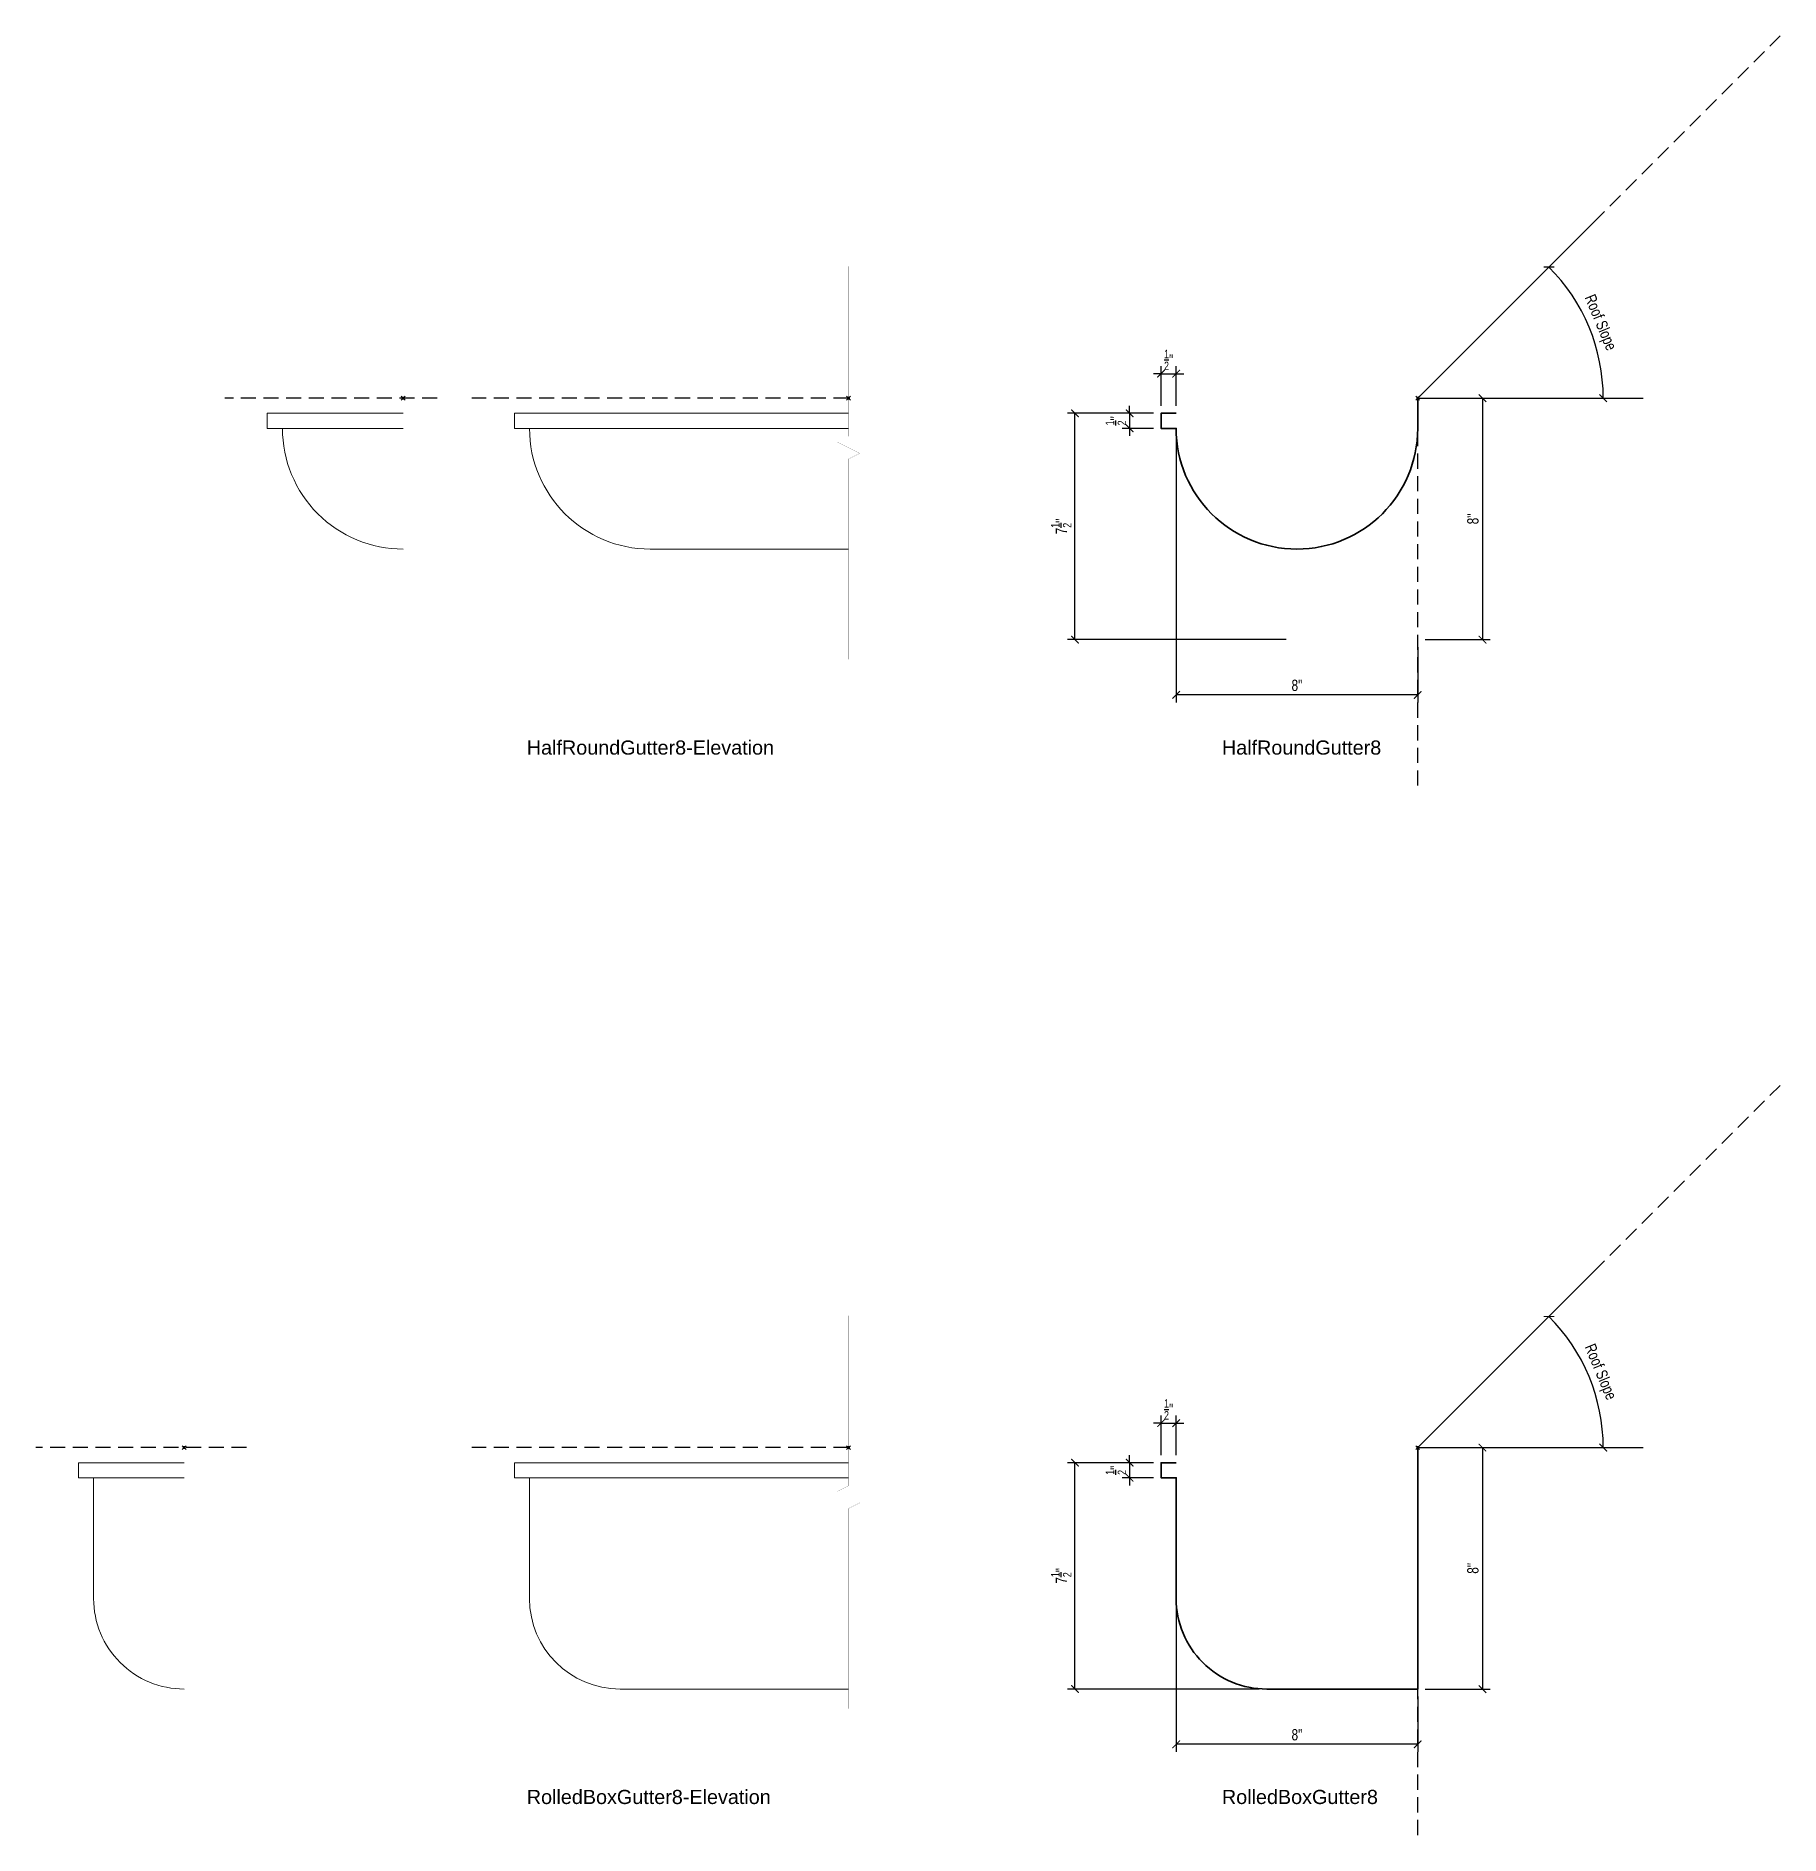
# Model space of a CAD drawing. Header units: inches. Extents: x 1550 to 1938, y 1113 to 1725.
# Drawn here: x 1803.4 to 1861.1, y 1444.2 to 1503.8 of the extents above; entities that cross this region are included whole.
import ezdxf
from ezdxf.enums import TextEntityAlignment as Align

# ---------------------------------------------------------------- set-up
doc = ezdxf.new("R2010")
doc.units = ezdxf.units.IN
doc.header["$LTSCALE"] = 4
doc.header["$MEASUREMENT"] = 0
doc.header["$PDMODE"] = 99
doc.header["$PDSIZE"] = 0.0625
doc.linetypes.add('HIDDEN2', pattern=[0.1875, 0.125, -0.0625])
doc.layers.get('Defpoints').update_dxf_attribs({"color": 121})
for name, color, linetype, lineweight in [('A-Anno-Dims', 211, 'Continuous', 25), ('A-Anno-Symb', 131, 'Continuous', 25), ('G-Anno-Ttlb', 213, 'Continuous', 50), ('SubStrate', 81, 'HIDDEN2', 25), ('Thin', 150, 'Continuous', 18), ('Wide', 212, 'Continuous', 35)]:
    doc.layers.add(name, color=color, linetype=linetype, lineweight=lineweight)
doc.layers.add('G-Anno-Nplt', color=140, linetype='Continuous', lineweight=18, plot=False)
doc.styles.add('Arch-Dim', font='arial.ttf', dxfattribs={"width": 0.75})
doc.styles.add('RomanS', font='romans.shx')
doc.dimstyles.new('Aec-Arch-I-3', dxfattribs={"dimscale": 4, "dimtxt": 0.09375, "dimasz": 0.0625, "dimexe": 0.0625, "dimexo": 0.0625, "dimgap": 0.03125, "dimtad": 1, "dimdec": 4, "dimzin": 3, "dimdsep": 46, "dimlunit": 4, "dimtxsty": 'Arch-Dim', "dimblk": 'ARCHTICK', "dimcen": 0.09375, "dimclrd": 8, "dimclre": 8, "dimazin": 2, "dimtfac": 0.75, "dimtdec": 4, "dimtix": 1, "dimtmove": 1, "dimatfit": 2, "dimldrblk": 'OPEN90', "dimfxl": 1, "dimtolj": 1, "dimtzin": 0, "dimarcsym": 0})

msp = doc.modelspace()

# ---------------------------------------------------------------- blocks, each defined once
blk = doc.blocks.new('Anno_Title_T2')
at = {"color": 0, "linetype": 'ByBlock', "lineweight": -2, "style": 'RomanS'}
blk.add_attdef('TITLE', (0, 0.5), '', height=1.25, dxfattribs=at)
blk.add_attdef('SCALE', text='', height=0.75, dxfattribs=at).set_placement((0, -0.5), align=Align.TOP_LEFT)
blk = doc.blocks.new('_ArchTick')
at = {"color": 0, "linetype": 'ByBlock', "const_width": 0.15}
blk.add_lwpolyline([(-0.5, -0.5), (0.5, 0.5)], dxfattribs=at)
blk = doc.blocks.new('*D277')
at = {"layer": 'A-Anno-Dims', "color": 8, "lineweight": -2, "transparency": 16777216}
blk.add_arc((1849.146, 1491.801), 6.145, 360, 45, dxfattribs=at)
at = {"layer": 'Defpoints', "color": 0, "transparency": 16777216}
for p in [(1861.146, 1503.801), (1855.082, 1493.391), (1849.146, 1491.801), (1849.146, 1491.801), (1856.618, 1491.801)]:
    blk.add_point(p, dxfattribs=at)
at = {"layer": 'A-Anno-Dims', "color": 8, "lineweight": -2, "transparency": 16777216, "xscale": 0.25, "yscale": 0.25, "zscale": 0.25}
for p, rotation in [((1853.491, 1496.146), 135.0000000000004), ((1855.291, 1491.801), 269.9999999999998)]:
    blk.add_blockref('_ArchTick', p, dxfattribs=dict(at, rotation=rotation))
at = {"layer": 'A-Anno-Dims', "color": 0, "transparency": 16777216, "insert": (1855.163, 1494.293), "char_height": 0.375, "attachment_point": 5, "rotation": 292.5, "style": 'Arch-Dim'}
blk.add_mtext('\\A1;Roof Slope', dxfattribs=at)
blk = doc.blocks.new('_Open90')
at = {"color": 0, "linetype": 'ByBlock', "lineweight": -2}
for p, q in [((0, 0), (-1, 0)), ((-0.5, 0.5), (0, 0)), ((0, 0), (-0.5, -0.5))]:
    blk.add_line(p, q, dxfattribs=at)
blk = doc.blocks.new('*D265')
at = {"layer": 'A-Anno-Dims', "color": 8, "lineweight": -2, "transparency": 16777216}
for p, q in [((1841.146, 1490.551), (1841.146, 1481.72)), ((1849.146, 1483.551), (1849.146, 1481.72)), ((1849.146, 1481.97), (1841.146, 1481.97))]:
    blk.add_line(p, q, dxfattribs=at)
at = {"layer": 'Defpoints', "color": 0, "transparency": 16777216}
for p in [(1841.146, 1490.801), (1849.146, 1483.801), (1841.146, 1481.97)]:
    blk.add_point(p, dxfattribs=at)
at = {"layer": 'A-Anno-Dims', "color": 8, "lineweight": -2, "transparency": 16777216, "xscale": 0.25, "yscale": 0.25, "zscale": 0.25, "rotation": 180}
blk.add_blockref('_ArchTick', (1841.146, 1481.97), dxfattribs=at)
at = {"layer": 'A-Anno-Dims', "color": 8, "lineweight": -2, "transparency": 16777216, "xscale": 0.25, "yscale": 0.25, "zscale": 0.25}
blk.add_blockref('_ArchTick', (1849.146, 1481.97), dxfattribs=at)
at = {"layer": 'A-Anno-Dims', "color": 0, "transparency": 16777216, "insert": (1845.146, 1482.286), "char_height": 0.375, "attachment_point": 5, "style": 'Arch-Dim'}
blk.add_mtext('\\A1;8"', dxfattribs=at)
blk = doc.blocks.new('*D266')
at = {"layer": 'A-Anno-Dims', "color": 8, "lineweight": -2, "transparency": 16777216}
for p, q in [((1849.396, 1491.801), (1851.541, 1491.801)), ((1851.291, 1491.801), (1851.291, 1483.801)), ((1849.396, 1483.801), (1851.541, 1483.801))]:
    blk.add_line(p, q, dxfattribs=at)
at = {"layer": 'Defpoints', "color": 0, "transparency": 16777216}
for p in [(1849.146, 1491.801), (1849.146, 1483.801), (1851.291, 1483.801)]:
    blk.add_point(p, dxfattribs=at)
at = {"layer": 'A-Anno-Dims', "color": 8, "lineweight": -2, "transparency": 16777216, "xscale": 0.25, "yscale": 0.25, "zscale": 0.25}
for p, rotation in [((1851.291, 1491.801), 90), ((1851.291, 1483.801), 270)]:
    blk.add_blockref('_ArchTick', p, dxfattribs=dict(at, rotation=rotation))
at = {"layer": 'A-Anno-Dims', "color": 0, "transparency": 16777216, "insert": (1850.975, 1487.801), "char_height": 0.375, "attachment_point": 5, "rotation": 90, "style": 'Arch-Dim'}
blk.add_mtext('\\A1;8"', dxfattribs=at)
blk = doc.blocks.new('*D267')
at = {"layer": 'A-Anno-Dims', "color": 8, "lineweight": -2, "transparency": 16777216}
for p, q in [((1840.396, 1491.301), (1837.545, 1491.301)), ((1837.795, 1483.801), (1837.795, 1491.301)), ((1844.786, 1483.801), (1837.545, 1483.801))]:
    blk.add_line(p, q, dxfattribs=at)
at = {"layer": 'Defpoints', "color": 0, "transparency": 16777216}
for p in [(1837.795, 1491.301), (1840.646, 1491.301), (1845.036, 1483.801)]:
    blk.add_point(p, dxfattribs=at)
at = {"layer": 'A-Anno-Dims', "color": 8, "lineweight": -2, "transparency": 16777216, "xscale": 0.25, "yscale": 0.25, "zscale": 0.25}
for p, rotation in [((1837.795, 1491.301), 90), ((1837.795, 1483.801), 270)]:
    blk.add_blockref('_ArchTick', p, dxfattribs=dict(at, rotation=rotation))
at = {"layer": 'A-Anno-Dims', "color": 0, "transparency": 16777216, "insert": (1837.341, 1487.551), "char_height": 0.375, "attachment_point": 5, "rotation": 90, "style": 'Arch-Dim'}
blk.add_mtext('\\A1;7{\\H0.750000x;\\S1/2;}"', dxfattribs=at)
blk = doc.blocks.new('*D278')
at = {"layer": 'A-Anno-Dims', "color": 8, "lineweight": -2, "transparency": 16777216}
for p, q in [((1840.646, 1492.613), (1840.396, 1492.613)), ((1840.646, 1491.551), (1840.646, 1492.863)), ((1840.646, 1492.613), (1841.146, 1492.613)), ((1841.146, 1491.551), (1841.146, 1492.863)), ((1841.146, 1492.613), (1841.396, 1492.613))]:
    blk.add_line(p, q, dxfattribs=at)
at = {"layer": 'Defpoints', "color": 0, "transparency": 16777216}
for p in [(1841.146, 1492.613), (1840.646, 1491.301), (1841.146, 1491.301)]:
    blk.add_point(p, dxfattribs=at)
at = {"layer": 'A-Anno-Dims', "color": 8, "lineweight": -2, "transparency": 16777216, "xscale": 0.25, "yscale": 0.25, "zscale": 0.25}
blk.add_blockref('_ArchTick', (1840.646, 1492.613), dxfattribs=at)
at = {"layer": 'A-Anno-Dims', "color": 8, "lineweight": -2, "transparency": 16777216, "xscale": 0.25, "yscale": 0.25, "zscale": 0.25, "rotation": 180}
blk.add_blockref('_ArchTick', (1841.146, 1492.613), dxfattribs=at)
at = {"layer": 'A-Anno-Dims', "color": 0, "transparency": 16777216, "insert": (1840.896, 1493.067), "char_height": 0.375, "attachment_point": 5, "style": 'Arch-Dim'}
blk.add_mtext('\\A1;{\\H0.750000x;\\S1/2;}"', dxfattribs=at)
blk = doc.blocks.new('*D279')
at = {"layer": 'A-Anno-Dims', "color": 8, "lineweight": -2, "transparency": 16777216}
for p, q in [((1840.396, 1491.301), (1839.355, 1491.301)), ((1839.605, 1491.301), (1839.605, 1491.551)), ((1839.605, 1491.301), (1839.605, 1490.801)), ((1840.396, 1490.801), (1839.355, 1490.801)), ((1839.605, 1490.801), (1839.605, 1490.551))]:
    blk.add_line(p, q, dxfattribs=at)
at = {"layer": 'Defpoints', "color": 0, "transparency": 16777216}
for p in [(1840.646, 1491.301), (1839.605, 1490.801), (1840.646, 1490.801)]:
    blk.add_point(p, dxfattribs=at)
at = {"layer": 'A-Anno-Dims', "color": 8, "lineweight": -2, "transparency": 16777216, "xscale": 0.25, "yscale": 0.25, "zscale": 0.25}
for p, rotation in [((1839.605, 1491.301), 270), ((1839.605, 1490.801), 90)]:
    blk.add_blockref('_ArchTick', p, dxfattribs=dict(at, rotation=rotation))
at = {"layer": 'A-Anno-Dims', "color": 0, "transparency": 16777216, "insert": (1839.151, 1491.051), "char_height": 0.375, "attachment_point": 5, "rotation": 90, "style": 'Arch-Dim'}
blk.add_mtext('\\A1;{\\H0.750000x;\\S1/2;}"', dxfattribs=at)
blk = doc.blocks.new('AecDtl_HalfRoundGutter8Section')
at = {"layer": 'Wide'}
blk.add_lwpolyline([(-8, -0.5), (-8.5, -0.5), (-8.5, -1), (-8, -1, 1), (0, -1), (0, 0), (6, 6)], format="xyb", dxfattribs=at)
blk = doc.blocks.new('*D299')
at = {"layer": 'A-Anno-Dims', "color": 8, "lineweight": -2, "transparency": 16777216}
blk.add_arc((1849.146, 1457.034), 6.145, 360, 45, dxfattribs=at)
at = {"layer": 'Defpoints', "color": 0, "transparency": 16777216}
for p in [(1861.146, 1469.034), (1855.082, 1458.625), (1849.146, 1457.034), (1849.146, 1457.034), (1856.618, 1457.034)]:
    blk.add_point(p, dxfattribs=at)
at = {"layer": 'A-Anno-Dims', "color": 8, "lineweight": -2, "transparency": 16777216, "xscale": 0.25, "yscale": 0.25, "zscale": 0.25}
for p, rotation in [((1853.491, 1461.38), 135.0000000000004), ((1855.291, 1457.034), 269.9999999999998)]:
    blk.add_blockref('_ArchTick', p, dxfattribs=dict(at, rotation=rotation))
at = {"layer": 'A-Anno-Dims', "color": 0, "transparency": 16777216, "insert": (1855.163, 1459.527), "char_height": 0.375, "attachment_point": 5, "rotation": 292.5, "style": 'Arch-Dim'}
blk.add_mtext('\\A1;Roof Slope', dxfattribs=at)
blk = doc.blocks.new('*D293')
at = {"layer": 'A-Anno-Dims', "color": 8, "lineweight": -2, "transparency": 16777216}
for p, q in [((1841.146, 1451.784), (1841.146, 1446.954)), ((1849.146, 1448.784), (1849.146, 1446.954)), ((1849.146, 1447.204), (1841.146, 1447.204))]:
    blk.add_line(p, q, dxfattribs=at)
at = {"layer": 'Defpoints', "color": 0, "transparency": 16777216}
for p in [(1841.146, 1452.034), (1849.146, 1449.034), (1841.146, 1447.204)]:
    blk.add_point(p, dxfattribs=at)
at = {"layer": 'A-Anno-Dims', "color": 8, "lineweight": -2, "transparency": 16777216, "xscale": 0.25, "yscale": 0.25, "zscale": 0.25, "rotation": 180}
blk.add_blockref('_ArchTick', (1841.146, 1447.204), dxfattribs=at)
at = {"layer": 'A-Anno-Dims', "color": 8, "lineweight": -2, "transparency": 16777216, "xscale": 0.25, "yscale": 0.25, "zscale": 0.25}
blk.add_blockref('_ArchTick', (1849.146, 1447.204), dxfattribs=at)
at = {"layer": 'A-Anno-Dims', "color": 0, "transparency": 16777216, "insert": (1845.146, 1447.52), "char_height": 0.375, "attachment_point": 5, "style": 'Arch-Dim'}
blk.add_mtext('\\A1;8"', dxfattribs=at)
blk = doc.blocks.new('*D294')
at = {"layer": 'A-Anno-Dims', "color": 8, "lineweight": -2, "transparency": 16777216}
for p, q in [((1849.396, 1457.034), (1851.541, 1457.034)), ((1851.291, 1457.034), (1851.291, 1449.034)), ((1849.396, 1449.034), (1851.541, 1449.034))]:
    blk.add_line(p, q, dxfattribs=at)
at = {"layer": 'Defpoints', "color": 0, "transparency": 16777216}
for p in [(1849.146, 1457.034), (1849.146, 1449.034), (1851.291, 1449.034)]:
    blk.add_point(p, dxfattribs=at)
at = {"layer": 'A-Anno-Dims', "color": 8, "lineweight": -2, "transparency": 16777216, "xscale": 0.25, "yscale": 0.25, "zscale": 0.25}
for p, rotation in [((1851.291, 1457.034), 90), ((1851.291, 1449.034), 270)]:
    blk.add_blockref('_ArchTick', p, dxfattribs=dict(at, rotation=rotation))
at = {"layer": 'A-Anno-Dims', "color": 0, "transparency": 16777216, "insert": (1850.975, 1453.034), "char_height": 0.375, "attachment_point": 5, "rotation": 90, "style": 'Arch-Dim'}
blk.add_mtext('\\A1;8"', dxfattribs=at)
blk = doc.blocks.new('*D295')
at = {"layer": 'A-Anno-Dims', "color": 8, "lineweight": -2, "transparency": 16777216}
for p, q in [((1840.396, 1456.534), (1837.545, 1456.534)), ((1837.795, 1449.034), (1837.795, 1456.534)), ((1843.896, 1449.034), (1837.545, 1449.034))]:
    blk.add_line(p, q, dxfattribs=at)
at = {"layer": 'Defpoints', "color": 0, "transparency": 16777216}
for p in [(1837.795, 1456.534), (1840.646, 1456.534), (1844.146, 1449.034)]:
    blk.add_point(p, dxfattribs=at)
at = {"layer": 'A-Anno-Dims', "color": 8, "lineweight": -2, "transparency": 16777216, "xscale": 0.25, "yscale": 0.25, "zscale": 0.25}
for p, rotation in [((1837.795, 1456.534), 90), ((1837.795, 1449.034), 270)]:
    blk.add_blockref('_ArchTick', p, dxfattribs=dict(at, rotation=rotation))
at = {"layer": 'A-Anno-Dims', "color": 0, "transparency": 16777216, "insert": (1837.341, 1452.784), "char_height": 0.375, "attachment_point": 5, "rotation": 90, "style": 'Arch-Dim'}
blk.add_mtext('\\A1;7{\\H0.750000x;\\S1/2;}"', dxfattribs=at)
blk = doc.blocks.new('*D306')
at = {"layer": 'A-Anno-Dims', "color": 8, "lineweight": -2, "transparency": 16777216}
for p, q in [((1840.646, 1456.784), (1840.646, 1458.096)), ((1841.146, 1456.784), (1841.146, 1458.096)), ((1840.646, 1457.846), (1840.396, 1457.846)), ((1840.646, 1457.846), (1841.146, 1457.846)), ((1841.146, 1457.846), (1841.396, 1457.846))]:
    blk.add_line(p, q, dxfattribs=at)
at = {"layer": 'Defpoints', "color": 0, "transparency": 16777216}
for p in [(1841.146, 1457.846), (1840.646, 1456.534), (1841.146, 1456.534)]:
    blk.add_point(p, dxfattribs=at)
at = {"layer": 'A-Anno-Dims', "color": 8, "lineweight": -2, "transparency": 16777216, "xscale": 0.25, "yscale": 0.25, "zscale": 0.25}
blk.add_blockref('_ArchTick', (1840.646, 1457.846), dxfattribs=at)
at = {"layer": 'A-Anno-Dims', "color": 8, "lineweight": -2, "transparency": 16777216, "xscale": 0.25, "yscale": 0.25, "zscale": 0.25, "rotation": 180}
blk.add_blockref('_ArchTick', (1841.146, 1457.846), dxfattribs=at)
at = {"layer": 'A-Anno-Dims', "color": 0, "transparency": 16777216, "insert": (1840.896, 1458.301), "char_height": 0.375, "attachment_point": 5, "style": 'Arch-Dim'}
blk.add_mtext('\\A1;{\\H0.750000x;\\S1/2;}"', dxfattribs=at)
blk = doc.blocks.new('*D307')
at = {"layer": 'A-Anno-Dims', "color": 8, "lineweight": -2, "transparency": 16777216}
for p, q in [((1839.605, 1456.534), (1839.605, 1456.784)), ((1840.396, 1456.534), (1839.355, 1456.534)), ((1839.605, 1456.534), (1839.605, 1456.034)), ((1840.396, 1456.034), (1839.355, 1456.034)), ((1839.605, 1456.034), (1839.605, 1455.784))]:
    blk.add_line(p, q, dxfattribs=at)
at = {"layer": 'Defpoints', "color": 0, "transparency": 16777216}
for p in [(1840.646, 1456.534), (1839.605, 1456.034), (1840.646, 1456.034)]:
    blk.add_point(p, dxfattribs=at)
at = {"layer": 'A-Anno-Dims', "color": 8, "lineweight": -2, "transparency": 16777216, "xscale": 0.25, "yscale": 0.25, "zscale": 0.25}
for p, rotation in [((1839.605, 1456.534), 270), ((1839.605, 1456.034), 90)]:
    blk.add_blockref('_ArchTick', p, dxfattribs=dict(at, rotation=rotation))
at = {"layer": 'A-Anno-Dims', "color": 0, "transparency": 16777216, "insert": (1839.151, 1456.284), "char_height": 0.375, "attachment_point": 5, "rotation": 90, "style": 'Arch-Dim'}
blk.add_mtext('\\A1;{\\H0.750000x;\\S1/2;}"', dxfattribs=at)
blk = doc.blocks.new('AecDtl_RolledBoxGutter8Section')
at = {"layer": 'Wide'}
blk.add_lwpolyline([(6, 6), (0, 0), (0, -8), (-5, -8, -0.414214), (-8, -5), (-8, -1), (-8.5, -1), (-8.5, -0.5), (-8, -0.5)], format="xyb", dxfattribs=at)
blk = doc.blocks.new('AecDtl_HlfRndGut8Elev')
at = {"layer": 'Thin'}
for p, q in [((-4.5, -0.5), (0, -0.5)), ((-4, -1), (0, -1))]:
    blk.add_line(p, q, dxfattribs=at)
blk.add_lwpolyline([(-4.5, -0.5), (-4.5, -1), (-4, -1)], dxfattribs=at)
blk.add_lwpolyline([(0, -5, -0.414214), (-4, -1), (-4.5, -1), (-4.5, -0.5)], format="xyb", dxfattribs=at)
blk = doc.blocks.new('AecDtl_RolBoxGut8Elev')
at = {"layer": 'Thin'}
for p, q in [((-3.5, -0.5), (0, -0.5)), ((-3, -1), (0, -1))]:
    blk.add_line(p, q, dxfattribs=at)
blk.add_lwpolyline([(-3.5, -0.5), (-3.5, -1), (-3, -1), (-3, -5)], dxfattribs=at)
blk.add_lwpolyline([(0, -8, -0.414214), (-3, -5, 0)], format="xyb", dxfattribs=at)

# ---------------------------------------------------------------- dimensions: what is measured, and where the dimension line sits
at = {"layer": 'A-Anno-Dims'}
for base, line1, line2, picture, middle in [((1855.08195, 1493.39136), ((1849.14595, 1491.80081), (1861.14595, 1503.80081)), ((1849.14595, 1491.80081), (1856.61755, 1491.80081)), '*D277', (1855.16332, 1494.29329)), ((1855.08195, 1458.62485), ((1849.14595, 1457.03431), (1861.14595, 1469.03431)), ((1849.14595, 1457.03431), (1856.61755, 1457.03431)), '*D299', (1855.16332, 1459.52678))]:
    dim = msp.add_angular_dim_2l(base=base, line1=line1, line2=line2, text='Roof Slope', dimstyle='Aec-Arch-I-3', dxfattribs=at)
    dim.commit()
    dim.dimension.update_dxf_attribs({"geometry": picture, "text_midpoint": middle})
for base, p1, p2, picture, middle in [((1841.14595, 1492.61298), (1840.64595, 1491.30081), (1841.14595, 1491.30081), '*D278', (1840.89595, 1493.06725)), ((1841.14595, 1481.97002), (1849.14595, 1483.80081), (1841.14595, 1490.80081), '*D265', (1845.14595, 1482.28648)), ((1841.14595, 1457.84647), (1840.64595, 1456.53431), (1841.14595, 1456.53431), '*D306', (1840.89595, 1458.30075)), ((1841.14595, 1447.20351), (1849.14595, 1449.03431), (1841.14595, 1452.03431), '*D293', (1845.14595, 1447.51998))]:
    dim = msp.add_linear_dim(base=base, p1=p1, p2=p2, dimstyle='Aec-Arch-I-3', dxfattribs=at)
    dim.commit()
    dim.dimension.update_dxf_attribs({"geometry": picture, "text_midpoint": middle})
for base, p1, p2, picture, middle in [((1851.29135, 1483.80081), (1849.14595, 1491.80081), (1849.14595, 1483.80081), '*D266', (1850.97488, 1487.80081)), ((1837.79529, 1491.30081), (1845.03599, 1483.80081), (1840.64595, 1491.30081), '*D267', (1837.34101, 1487.55081)), ((1839.60548, 1490.80081), (1840.64595, 1491.30081), (1840.64595, 1490.80081), '*D279', (1839.1512, 1491.05081)), ((1837.79529, 1456.53431), (1844.14595, 1449.03431), (1840.64595, 1456.53431), '*D295', (1837.34101, 1452.78431)), ((1839.60548, 1456.03431), (1840.64595, 1456.53431), (1840.64595, 1456.03431), '*D307', (1839.1512, 1456.28431)), ((1851.29135, 1449.03431), (1849.14595, 1457.03431), (1849.14595, 1449.03431), '*D294', (1850.97488, 1453.03431))]:
    dim = msp.add_linear_dim(base=base, p1=p1, p2=p2, angle=90, dimstyle='Aec-Arch-I-3', dxfattribs=at)
    dim.commit()
    dim.dimension.update_dxf_attribs({"geometry": picture, "text_midpoint": middle})

# ---------------------------------------------------------------- linework, layer by layer
at = {"layer": 'A-Anno-Dims'}
for p, q in [((1849.14595, 1491.80081), (1856.61755, 1491.80081)), ((1849.14595, 1457.03431), (1856.61755, 1457.03431))]:
    msp.add_line(p, q, dxfattribs=at)
at = {"layer": 'A-Anno-Symb', "const_width": 0.00375}
for points in [[(1830.29434, 1496.17041), (1830.29434, 1492.03569), (1830.29434, 1490.53569), (1829.91934, 1490.34819), (1830.66934, 1489.97319), (1830.29434, 1489.78569), (1830.29434, 1484.28569), (1830.29434, 1483.15096)], [(1830.29434, 1461.40391), (1830.29434, 1457.26918), (1830.29434, 1455.76918), (1829.91934, 1455.58168), (1830.66934, 1455.20668), (1830.29434, 1455.01918), (1830.29434, 1449.51918), (1830.29434, 1448.38445)]]:
    msp.add_lwpolyline(points, dxfattribs=at)
at = {"layer": 'G-Anno-Nplt'}
for p in [(1815.54378, 1491.80081), (1830.29434, 1491.80081), (1849.14595, 1491.80081), (1808.28906, 1457.03431), (1830.29434, 1457.03431), (1849.14595, 1457.03431)]:
    msp.add_point(p, dxfattribs=at)
at = {"layer": 'SubStrate'}
for points in [[(1849.14595, 1478.96557), (1849.14595, 1491.80081), (1861.14595, 1503.80081)], [(1816.66819, 1491.80081), (1809.63631, 1491.80081)], [(1830.29434, 1491.80081), (1817.82082, 1491.80081)], [(1849.14595, 1444.19906), (1849.14595, 1457.03431), (1861.14595, 1469.03431)], [(1810.35235, 1457.03431), (1803.3816, 1457.03431)], [(1830.29434, 1457.03431), (1817.82082, 1457.03431)]]:
    msp.add_lwpolyline(points, dxfattribs=at)
at = {"layer": 'Thin'}
for p, q in [((1819.22828, 1491.30081), (1830.29434, 1491.30081)), ((1819.72828, 1490.80081), (1830.29434, 1490.80081)), ((1823.72828, 1486.80081), (1830.29434, 1486.80081)), ((1819.22828, 1456.53431), (1830.29434, 1456.53431)), ((1819.72828, 1456.03431), (1830.29434, 1456.03431)), ((1822.72828, 1449.03431), (1830.29434, 1449.03431))]:
    msp.add_line(p, q, dxfattribs=at)
for points in [[(1819.22828, 1491.30081), (1819.22828, 1490.80081), (1819.72828, 1490.80081)], [(1819.22828, 1456.53431), (1819.22828, 1456.03431), (1819.72828, 1456.03431), (1819.72828, 1452.03431)]]:
    msp.add_lwpolyline(points, dxfattribs=at)
for points in [[(1823.72828, 1486.80081, -0.41421356), (1819.72828, 1490.80081), (1819.22828, 1490.80081), (1819.22828, 1491.30081)], [(1822.72828, 1449.03431, -0.41421356), (1819.72828, 1452.03431, 0)]]:
    msp.add_lwpolyline(points, format="xyb", dxfattribs=at)

# ---------------------------------------------------------------- block references
for name, p in [('AecDtl_HalfRoundGutter8Section', (1849.14595, 1491.80081)), ('AecDtl_HlfRndGut8Elev', (1815.54378, 1491.80081)), ('AecDtl_RolledBoxGutter8Section', (1849.14595, 1457.03431)), ('AecDtl_RolBoxGut8Elev', (1808.28906, 1457.03431))]:
    msp.add_blockref(name, p)
at = {"layer": 'G-Anno-Ttlb'}
ref = msp.add_blockref('Anno_Title_T2', (1819.6378, 1479.80482), dxfattribs=dict(at, xscale=0.375, yscale=0.375, zscale=0.375))
ref.add_attrib('TITLE', 'HalfRoundGutter8-Elevation', (1819.6378, 1479.99232), dxfattribs={"layer": '0', "color": 0, "linetype": 'ByBlock', "lineweight": -2, "height": 0.46875, "style": 'Arch-Dim'})
ref = msp.add_blockref('Anno_Title_T2', (1842.6607, 1479.80482), dxfattribs=dict(at, xscale=0.375, yscale=0.375, zscale=0.375))
ref.add_attrib('TITLE', 'HalfRoundGutter8', (1842.6607, 1479.99232), dxfattribs={"layer": '0', "color": 0, "linetype": 'ByBlock', "lineweight": -2, "height": 0.46875, "style": 'Arch-Dim'})
ref = msp.add_blockref('Anno_Title_T2', (1819.6378, 1445.03831), dxfattribs=dict(at, xscale=0.375, yscale=0.375, zscale=0.375))
ref.add_attrib('TITLE', 'RolledBoxGutter8-Elevation', (1819.6378, 1445.22581), dxfattribs={"layer": '0', "color": 0, "linetype": 'ByBlock', "lineweight": -2, "height": 0.46875, "style": 'Arch-Dim'})
ref = msp.add_blockref('Anno_Title_T2', (1842.6607, 1445.03831), dxfattribs=dict(at, xscale=0.375, yscale=0.375, zscale=0.375))
ref.add_attrib('TITLE', 'RolledBoxGutter8', (1842.6607, 1445.22581), dxfattribs={"layer": '0', "color": 0, "linetype": 'ByBlock', "lineweight": -2, "height": 0.46875, "style": 'Arch-Dim'})

msp.set_redraw_order([(e.dxf.handle, doc.entitydb.next_handle()) for e in msp.query("TEXT MTEXT ATTDEF DIMENSION ARC_DIMENSION")])  # texts and dimensions are drawn at this point

doc.saveas('drawing.dxf')
